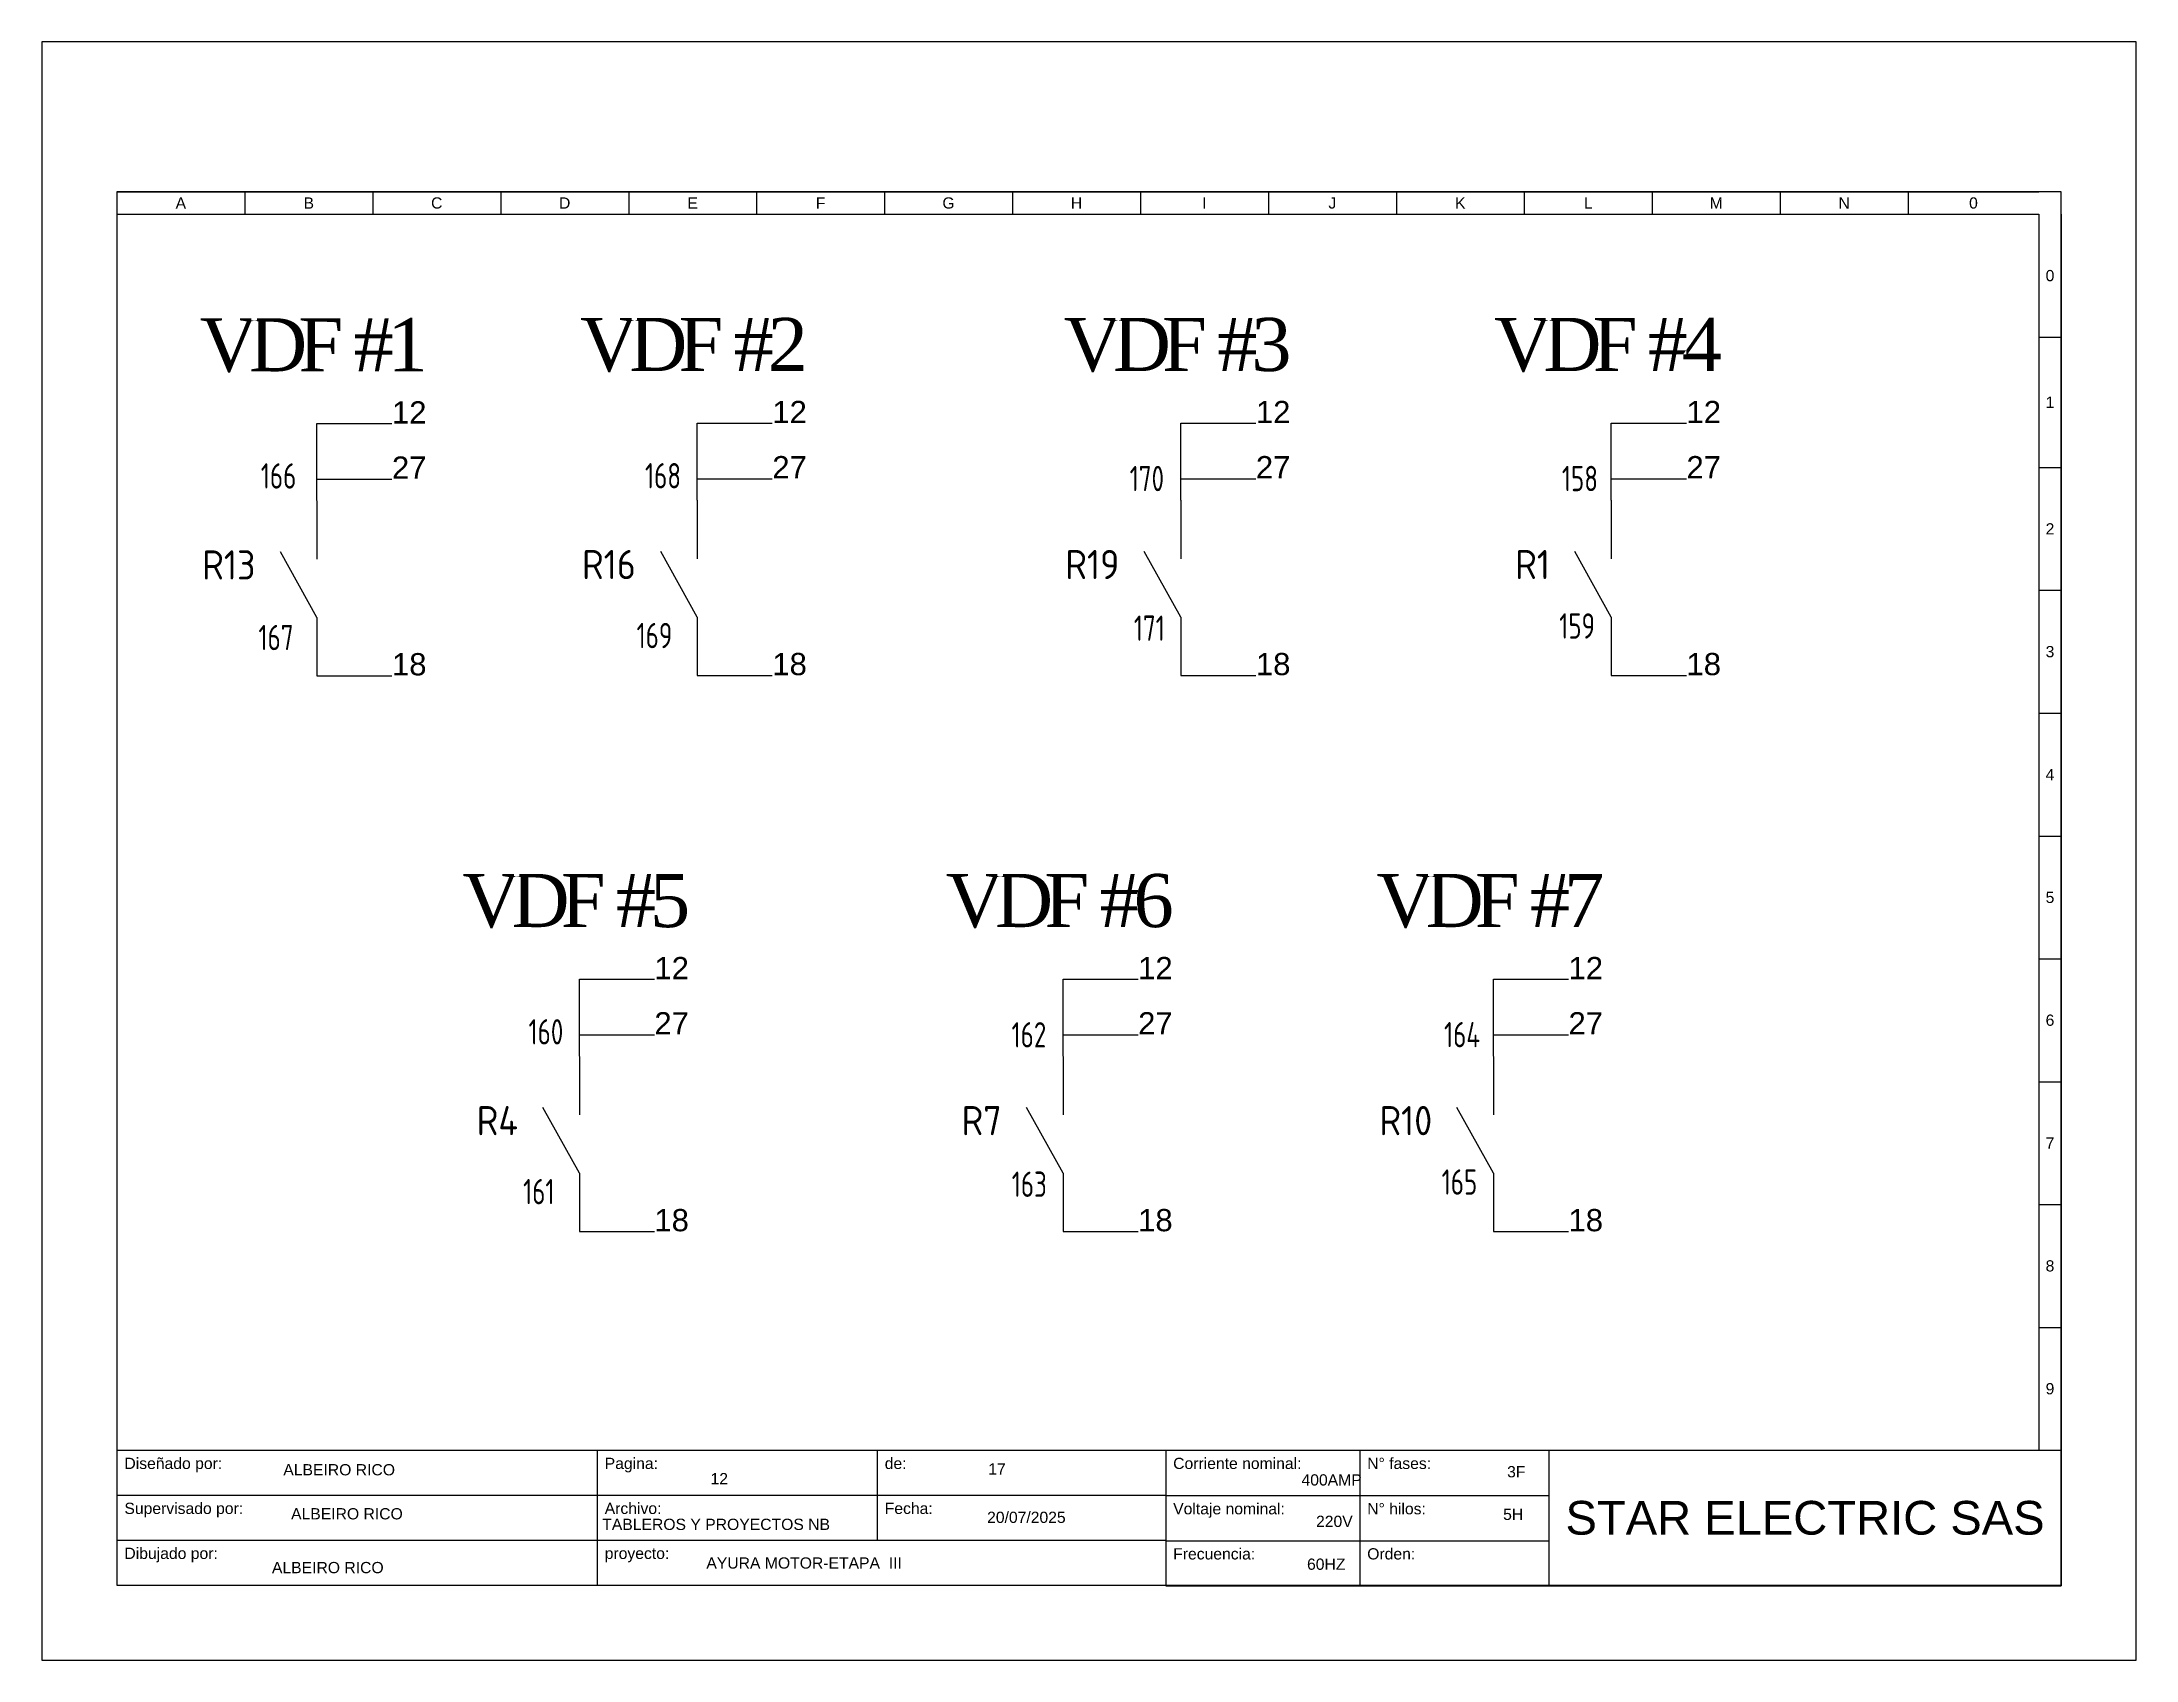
# Model space of a CAD drawing. Header units: millimetres. Extents: x 691 to 18605, y 670 to 10026.
# Drawn here: x 12299 to 13350, y 9213 to 10026 of the extents above; entities that cross this region are included whole.
import ezdxf
from ezdxf.enums import TextEntityAlignment as Align

# ---------------------------------------------------------------- set-up
doc = ezdxf.new("R2010")
doc.units = ezdxf.units.MM
for name, color, linetype in [('CO_TEXTO', 7, 'Continuous'), ('SYMS', 7, 'Continuous'), ('TAGS', 150, 'Continuous'), ('WIRENO', 72, 'Continuous')]:
    doc.layers.add(name, color=color, linetype=linetype)
doc.styles.add('ROMANS', font='romans')
doc.styles.get("Standard").update_dxf_attribs({"font": 'arial.ttf'})
doc.styles.add('WD_IEC', font='ISOCP2.shx', dxfattribs={"width": 0.9, "height": 4})

msp = doc.modelspace()

# ---------------------------------------------------------------- texts
at = {"color": 0, "lineweight": 0}
for s, p in [('12', (12474.3, 9834.1)), ('12', (12665.2, 9834.3)), ('12', (12907.9, 9834.3)), ('12', (13124, 9834.3)), ('27', (12474.3, 9806.4)), ('27', (12665.2, 9806.6)), ('27', (12907.9, 9806.6)), ('27', (13124, 9806.6)), ('18', (12474.3, 9707.7)), ('18', (12665.2, 9707.8)), ('18', (12907.9, 9707.8)), ('18', (13124, 9707.8)), ('12', (12606, 9555.2)), ('12', (12848.8, 9555.2)), ('12', (13064.8, 9555.2)), ('27', (12606, 9527.5)), ('27', (12848.8, 9527.5)), ('27', (13064.8, 9527.5)), ('18', (12606, 9428.7)), ('18', (12848.8, 9428.7)), ('18', (13064.8, 9428.7))]:
    msp.add_text(s, height=11.16, dxfattribs=at).set_placement(p)
at = {"layer": 'CO_TEXTO', "color": 0, "lineweight": 13, "char_height": 26.68, "attachment_point": 4, "rotation": 0, "style": 'ROMANS'}
for s, insert in [('\\A1;{\\fRomantic|b0|i0|c2|p2;\\T0.85;VDF #1}', (12377.9, 9873.3)), ('\\A1;{\\fRomantic|b0|i0|c2|p2;\\T0.85;VDF #2}', (12568.7, 9873.5)), ('\\A1;{\\fRomantic|b0|i0|c2|p2;\\T0.85;VDF #3}', (12811.4, 9873.5)), ('\\A1;{\\fRomantic|b0|i0|c2|p2;\\T0.85;VDF #4}', (13027.5, 9873.5)), ('\\A1;{\\fRomantic|b0|i0|c2|p2;\\T0.85;VDF #5}', (12509.6, 9594.4)), ('\\A1;{\\fRomantic|b0|i0|c2|p2;\\T0.85;VDF #6}', (12752.3, 9594.4)), ('\\A1;{\\fRomantic|b0|i0|c2|p2;\\T0.85;VDF #7}', (12968.4, 9594.4))]:
    msp.add_mtext(s, dxfattribs=dict(at, insert=insert))

# ---------------------------------------------------------------- blocks, each defined once
blk = doc.blocks.new('*T3')
at = {"color": 0, "linetype": 'ByBlock', "lineweight": -2}
for p, q in [((0, 0), (139.92, 0)), ((0, 0), (0, -18)), ((64.08, 0), (64.08, -18)), ((101.44, 0), (101.44, -12)), ((139.92, 0), (139.92, -18)), ((0, -6), (139.92, -6)), ((0, -12), (139.92, -12)), ((0, -18), (139.92, -18))]:
    blk.add_line(p, q, dxfattribs=at)
at = {"color": 0, "char_height": 1.5, "attachment_point": 1}
for s, insert, width in [('{\\fArial|b0|i0|c162|p34;Diseñado por:}', (1, -1), 62.0824), ('{\\fArial|b0|i0|c162|p34;Pagina:}', (65.08, -1), 35.3574), ('{\\fArial|b0|i0|c162|p34;de}:', (102.44, -1), 36.4813), ('{\\fArial|b0|i0|c162|p34;Supervisado por:}', (1, -7), 62.0824), ('{\\fArial|b0|i0|c162|p34;Archivo:}', (65.08, -7), 35.3574), ('Fecha:', (102.44, -7), 36.4813), ('Dibujado por:', (1, -13), 62.0824), ('{\\fArial|b0|i0|c162|p34;proyecto:}', (65.08, -13), 73.8387)]:
    blk.add_mtext(s, dxfattribs=dict(at, insert=insert, width=width))
blk = doc.blocks.new('*T4')
at = {"color": 0, "linetype": 'ByBlock', "lineweight": -2}
for p, q in [((0, 0), (119.48, 0)), ((0, 0), (0, -18.07)), ((25.89, 0), (25.89, -18.07)), ((51.13, 0), (51.13, -18.07)), ((119.48, 0), (119.48, -18.07)), ((0, -6.05), (51.13, -6.05)), ((0, -12.07), (51.13, -12.07)), ((0, -18.07), (119.48, -18.07))]:
    blk.add_line(p, q, dxfattribs=at)
at = {"color": 0}
for s, insert, char_height, width, attachment_point in [('Corriente nominal:', (1, -1), 1.5, 23.894, 1), ('{\\fArial|b0|i0|c162|p34;N° fases:}', (26.89, -1), 1.5, 23.2313, 1), ('Voltaje nominal:', (1, -7.05), 1.5, 23.894, 1), ('{\\fArial|b0|i0|c162|p34;N° hilos:}', (26.89, -7.05), 1.5, 23.2313, 1), ('{\\fArial|b0|i0|c162|p34;STAR ELECTRIC SAS}', (85.3, -9.04), 4.5, 66.3536, 5), ('Frecuencia:', (1, -13.07), 1.5, 23.894, 1), ('{\\fArial|b0|i0|c162|p34;Orden}:', (26.89, -13.07), 1.5, 23.2313, 1)]:
    blk.add_mtext(s, dxfattribs=dict(at, insert=insert, char_height=char_height, width=width, attachment_point=attachment_point))
blk = doc.blocks.new('CAJETIN')
for p, q in [((0, 185.97), (-259.4, 185.97)), ((-259.4, 185.97), (-259.4, 0.07)), ((-259.4, 185.97), (-2.99, 185.97)), ((-259.4, 185.97), (-259.4, 182.97)), ((-242.33, 185.97), (-242.33, 182.97)), ((-225.26, 185.97), (-225.26, 182.97)), ((-208.19, 185.97), (-208.19, 182.97)), ((-191.12, 185.97), (-191.12, 182.97)), ((-174.05, 185.97), (-174.05, 182.97)), ((-156.98, 185.97), (-156.98, 182.97)), ((-139.91, 185.97), (-139.91, 182.97)), ((-122.84, 185.97), (-122.84, 182.97)), ((-105.77, 185.97), (-105.77, 182.97)), ((-88.7, 185.97), (-88.7, 182.97)), ((-71.64, 185.97), (-71.64, 182.97)), ((-54.57, 185.97), (-54.57, 182.97)), ((-37.5, 185.97), (-37.5, 182.97)), ((-20.43, 185.97), (-20.43, 182.97)), ((0, 0.07), (0, 185.97)), ((-259.4, 182.97), (-2.99, 182.97)), ((-3, 182.97), (-3, 18.07)), ((0, 182.97), (0, 18.07)), ((-3, 166.58), (0, 166.58)), ((-3, 149.19), (0, 149.19)), ((-3, 132.8), (0, 132.8)), ((-3, 116.41), (0, 116.41)), ((-3, 100.02), (0, 100.02)), ((-3, 83.63), (0, 83.63)), ((-3, 67.24), (0, 67.24)), ((-3, 50.85), (0, 50.85)), ((-3, 34.46), (0, 34.46)), ((-3, 18.07), (0, 18.07)), ((-259.4, 0.07), (0, 0.07))]:
    blk.add_line(p, q)
blk.add_lwpolyline([(-269.4, -9.93), (10, -9.93), (10, 205.97), (-269.4, 205.97)], close=True)
for name, p in [('*T3', (-259.4, 18.07)), ('*T4', (-119.48, 18.07))]:
    blk.add_blockref(name, p)
blk.add_text('0', height=1.5).set_placement((-2.08, 174.04))
at = {"char_height": 1.5, "attachment_point": 5}
for s, insert, width in [('A', (-250.87, 184.47), 17.0695), ('B', (-233.8, 184.47), 17.0695), ('C', (-216.73, 184.47), 17.0695), ('D', (-199.66, 184.47), 17.0695), ('E', (-182.59, 184.47), 17.0695), ('F', (-165.52, 184.47), 17.0695), ('G', (-148.45, 184.47), 17.0695), ('H', (-131.38, 184.47), 17.0695), ('I', (-114.31, 184.47), 17.0695), ('J', (-97.24, 184.47), 17.0695), ('K', (-80.17, 184.47), 17.0695), ('L', (-63.1, 184.47), 17.0695), ('M', (-46.03, 184.47), 17.0695), ('N', (-28.96, 184.47), 17.0695), ('0', (-11.71, 184.47), 17.4362), ('1', (-1.5, 157.89), 3), ('2', (-1.5, 141), 3), ('3', (-1.5, 124.61), 3), ('4', (-1.5, 108.22), 3), ('5', (-1.5, 91.83), 3), ('6', (-1.5, 75.44), 3), ('7', (-1.5, 59.05), 3), ('8', (-1.5, 42.66), 3), ('9', (-1.5, 26.27), 3)]:
    blk.add_mtext(s, dxfattribs=dict(at, insert=insert, width=width))
for tag, p in [('DISEÑADO_POR', (-230.86, 14.78)), ('SUPERVISADO_POR', (-229.59, 8.32)), ('DIBUJADO_POR', (-231.25, 2.42))]:
    blk.add_attdef(tag, text='', height=1.5).set_placement(p, align=Align.MIDDLE)
for tag, p in [('PAGINA', (-180.19, 13.54)), ('DE', (-143.12, 14.83)), ('A', (-97.02, 13.49)), ('F', (-73.9, 14.47)), ('ARCHIVO', (-179.45, 8.2)), ('FECHA', (-143.31, 8.38)), ('V', (-96.96, 8.58)), ('H', (-74.46, 8.76)), ('PROYECTO', (-180.75, 3.04)), ('HZ', (-98.06, 2.87)), ('OR', (-74.83, 2.5))]:
    blk.add_attdef(tag, p, '', height=1.5)
blk = doc.blocks.new('VCR21')
for p, q in [((0, 7.5), (0, 2.5)), ((0, -2.5), (-3.12, 3.12)), ((0, -2.5), (0, -7.5))]:
    blk.add_line(p, q)
at = {"style": 'WD_IEC'}
for tag, p in [('INST', (-5.25, 6.75)), ('LOC', (-5.25, 3.75)), ('TAG2', (-5.25, 0.75)), ('XREF', (-5.25, -3.75)), ('DESC1', (-5.25, -6.75)), ('DESC2', (-5.25, -9.75)), ('DESC3', (-5.25, -12.75))]:
    blk.add_attdef(tag, text='', height=2.5, dxfattribs=at).set_placement(p, align=Align.RIGHT)
blk.add_attdef('TERM01', text='', height=2, rotation=90, dxfattribs=at).set_placement((-1, 7.5), align=Align.RIGHT)
at = {"style": 'WD_IEC', "flags": 1}
for tag, p, height in [('X2TERM01', (0, 7.5), 0.32), ('X4LINK', (-2.75, 0), 0.32), ('X1LINK', (-0.5, 0), 0.32), ('CONTACT', (4, -3.5), 1), ('FAMILY', (4, -5), 1), ('COMMON', (5.25, -4.75), 1), ('X8TERM02', (0, -7.5), 0.32)]:
    blk.add_attdef(tag, p, '', height=height, dxfattribs=at)
at = {"style": 'WD_IEC'}
blk.add_attdef('TERM02', (-1, -7.5), '', height=2, rotation=90, dxfattribs=at)
blk = doc.blocks.new('WD_WNV')
at = {"linetype": 'Continuous', "style": 'WD_IEC', "width": 0.8}
blk.add_attdef('WIRENO', text='', height=2.5, dxfattribs=at).set_placement((-1.6, 0), align=Align.MIDDLE_RIGHT)
at = {"style": 'WD_IEC', "flags": 1}
for tag, p in [('W08USER', (-1, 0.375)), ('W04USER', (-1, 0.875)), ('W05USER', (-1, 0.75)), ('W09USER', (-1, 0.25)), ('W03USER', (-1, 1)), ('W06USER', (-1, 0.625)), ('W07USER', (-1, 0.5)), ('W02USER', (-1, 1.125)), ('W01USER', (-1, 1.25)), ('W10USER', (-1, 0.125))]:
    blk.add_attdef(tag, text='', height=0.08, dxfattribs=at).set_placement(p, align=Align.CENTER)

# ---------------------------------------------------------------- linework, layer by layer
at = {"color": 0, "lineweight": -2}
for p, q in [((12436.6, 9795.4), (12436.6, 9834.1)), ((12436.6, 9834.1), (12474.3, 9834.1)), ((12627.5, 9795.6), (12627.5, 9834.3)), ((12627.5, 9834.3), (12665.2, 9834.3)), ((12870.2, 9795.6), (12870.2, 9834.3)), ((12870.2, 9834.3), (12907.9, 9834.3)), ((13086.3, 9795.6), (13086.3, 9834.3)), ((13086.3, 9834.3), (13124, 9834.3)), ((12436.6, 9806.2), (12474.3, 9806.2)), ((12627.5, 9806.4), (12665.2, 9806.4)), ((12870.2, 9806.4), (12907.9, 9806.4)), ((13086.3, 9806.4), (13124, 9806.4)), ((12436.6, 9707.5), (12474.3, 9707.5)), ((12627.5, 9707.7), (12665.2, 9707.7)), ((12870.2, 9707.7), (12907.9, 9707.7)), ((13086.3, 9707.7), (13124, 9707.7)), ((12568.4, 9516.5), (12568.4, 9555.2)), ((12568.4, 9555.2), (12606, 9555.2)), ((12811.1, 9516.5), (12811.1, 9555.2)), ((12811.1, 9555.2), (12848.8, 9555.2)), ((13027.1, 9516.5), (13027.1, 9555.2)), ((13027.1, 9555.2), (13064.8, 9555.2)), ((12568.4, 9527.3), (12606, 9527.3)), ((12811.1, 9527.3), (12848.8, 9527.3)), ((13027.1, 9527.3), (13064.8, 9527.3)), ((12568.4, 9428.5), (12606, 9428.5)), ((12811.1, 9428.5), (12848.8, 9428.5)), ((13027.1, 9428.5), (13064.8, 9428.5))]:
    msp.add_line(p, q, dxfattribs=at)

# ---------------------------------------------------------------- block references
at = {"color": 0}
ref = msp.add_blockref('CAJETIN', (13312.1, 9250.8), dxfattribs=dict(at, xscale=3.761929394681115, yscale=3.761929394681115, zscale=3.761929394681115))
ref.add_attrib('5H', '5H', (13032, 9283.8), dxfattribs={"height": 5.64})
ref.add_attrib('3F', '3F', (13034, 9305.2), dxfattribs={"height": 5.64})
ref.add_attrib('HZ', '60HZ', dxfattribs={"height": 5.64}).set_placement((12943.2, 9261.6), align=Align.MIDDLE)
ref.add_attrib('V', '220V', dxfattribs={"height": 5.64}).set_placement((12947.3, 9283.1), align=Align.MIDDLE)
ref.add_attrib('A', '400AMP', dxfattribs={"height": 5.64}).set_placement((12945.9, 9303.9), align=Align.MIDDLE)
ref.add_attrib('PROYECTO', 'AYURA MOTOR-ETAPA  III', dxfattribs={"height": 5.643}).set_placement((12632.1, 9262.2), align=Align.MIDDLE_LEFT)
ref.add_attrib('ARCHIVO', 'TABLEROS Y PROYECTOS NB', dxfattribs={"height": 5.643}).set_placement((12637, 9281.6), align=Align.MIDDLE)
ref.add_attrib('DE', '17', (12773.6, 9306.6), dxfattribs={"height": 5.64})
ref.add_attrib('PAGINA', '12', (12634.2, 9301.7), dxfattribs={"height": 5.64})
ref.add_attrib('FECHA', '20/07/2025', (12773, 9282.3), dxfattribs={"height": 5.64})
ref.add_attrib('DIBUJADO_POR', 'ALBEIRO RICO', dxfattribs={"height": 5.643}).set_placement((12442.1, 9259.9), align=Align.MIDDLE)
ref.add_attrib('SUPERVISADO_POR', 'ALBEIRO RICO', dxfattribs={"height": 5.643}).set_placement((12451.7, 9286.9), align=Align.MIDDLE)
ref.add_attrib('DISEÑADO_POR', 'ALBEIRO RICO', dxfattribs={"height": 5.643}).set_placement((12447.8, 9309), align=Align.MIDDLE)
at = {"layer": 'SYMS', "color": 0}
ref = msp.add_blockref('VCR21', (12436.6, 9751.4), dxfattribs=dict(at, xscale=5.86247368497301, yscale=5.86247368497301, zscale=5.86247368497301))
ref.add_attrib('TAG2', 'R13', dxfattribs={"layer": 'TAGS', "height": 14.66, "style": 'WD_IEC'}).set_placement((12405.8, 9755.8), align=Align.RIGHT)
ref = msp.add_blockref('VCR21', (12627.5, 9751.6), dxfattribs=dict(at, xscale=5.86247368497301, yscale=5.86247368497301, zscale=5.86247368497301))
ref.add_attrib('TAG2', 'R16', dxfattribs={"layer": 'TAGS', "height": 14.66, "style": 'WD_IEC'}).set_placement((12596.7, 9756), align=Align.RIGHT)
ref = msp.add_blockref('VCR21', (12870.2, 9751.6), dxfattribs=dict(at, xscale=5.86247368497301, yscale=5.86247368497301, zscale=5.86247368497301))
ref.add_attrib('TAG2', 'R19', dxfattribs={"layer": 'TAGS', "height": 14.66, "style": 'WD_IEC'}).set_placement((12839.4, 9756), align=Align.RIGHT)
ref = msp.add_blockref('VCR21', (13086.3, 9751.6), dxfattribs=dict(at, xscale=5.86247368497301, yscale=5.86247368497301, zscale=5.86247368497301))
ref.add_attrib('TAG2', 'R1', dxfattribs={"layer": 'TAGS', "height": 14.66, "style": 'WD_IEC'}).set_placement((13055.5, 9756), align=Align.RIGHT)
ref = msp.add_blockref('VCR21', (12568.4, 9472.5), dxfattribs=dict(at, xscale=5.86247368497301, yscale=5.86247368497301, zscale=5.86247368497301))
ref.add_attrib('TAG2', 'R4', dxfattribs={"layer": 'TAGS', "height": 14.66, "style": 'WD_IEC'}).set_placement((12537.6, 9476.9), align=Align.RIGHT)
ref = msp.add_blockref('VCR21', (12811.1, 9472.5), dxfattribs=dict(at, xscale=5.86247368497301, yscale=5.86247368497301, zscale=5.86247368497301))
ref.add_attrib('TAG2', 'R7', dxfattribs={"layer": 'TAGS', "height": 14.66, "style": 'WD_IEC'}).set_placement((12780.3, 9476.9), align=Align.RIGHT)
ref = msp.add_blockref('VCR21', (13027.1, 9472.5), dxfattribs=dict(at, xscale=5.86247368497301, yscale=5.86247368497301, zscale=5.86247368497301))
ref.add_attrib('TAG2', 'R10', dxfattribs={"layer": 'TAGS', "height": 14.66, "style": 'WD_IEC'}).set_placement((12996.4, 9476.9), align=Align.RIGHT)
at = {"layer": 'WIRENO', "color": 0}
ref = msp.add_blockref('WD_WNV', (12464.9, 9788.8), dxfattribs=dict(at, xscale=5.086260075254467, yscale=5.086260075254467, zscale=5.086260075254467))
ref.add_attrib('WIRENO', '166', dxfattribs={"linetype": 'Continuous', "height": 12.72, "style": 'WD_IEC', "width": 0.8}).set_placement((12426.3, 9807.8), align=Align.MIDDLE_RIGHT)
ref = msp.add_blockref('WD_WNV', (12658, 9789), dxfattribs=dict(at, xscale=5.086260075254467, yscale=5.086260075254467, zscale=5.086260075254467))
ref.add_attrib('WIRENO', '168', dxfattribs={"linetype": 'Continuous', "height": 12.72, "style": 'WD_IEC', "width": 0.8}).set_placement((12619.4, 9807.9), align=Align.MIDDLE_RIGHT)
ref = msp.add_blockref('WD_WNV', (12900.4, 9787.5), dxfattribs=dict(at, xscale=5.086260075254467, yscale=5.086260075254467, zscale=5.086260075254467))
ref.add_attrib('WIRENO', '170', dxfattribs={"linetype": 'Continuous', "height": 12.72, "style": 'WD_IEC', "width": 0.8}).set_placement((12861.8, 9806.5), align=Align.MIDDLE_RIGHT)
ref = msp.add_blockref('WD_WNV', (13118.2, 9787.6), dxfattribs=dict(at, xscale=5.086260075254467, yscale=5.086260075254467, zscale=5.086260075254467))
ref.add_attrib('WIRENO', '158', dxfattribs={"linetype": 'Continuous', "height": 12.72, "style": 'WD_IEC', "width": 0.8}).set_placement((13079.6, 9806.5), align=Align.MIDDLE_RIGHT)
ref = msp.add_blockref('WD_WNV', (12653.6, 9708.8), dxfattribs=dict(at, xscale=5.086260075254467, yscale=5.086260075254467, zscale=5.086260075254467))
ref.add_attrib('WIRENO', '169', dxfattribs={"linetype": 'Continuous', "height": 12.72, "style": 'WD_IEC', "width": 0.8}).set_placement((12615, 9727.7), align=Align.MIDDLE_RIGHT)
ref = msp.add_blockref('WD_WNV', (12900.8, 9712.5), dxfattribs=dict(at, xscale=5.086260075254467, yscale=5.086260075254467, zscale=5.086260075254467))
ref.add_attrib('WIRENO', '171', dxfattribs={"linetype": 'Continuous', "height": 12.72, "style": 'WD_IEC', "width": 0.8}).set_placement((12862.2, 9731.4), align=Align.MIDDLE_RIGHT)
ref = msp.add_blockref('WD_WNV', (13116.7, 9713.6), dxfattribs=dict(at, xscale=5.086260075254467, yscale=5.086260075254467, zscale=5.086260075254467))
ref.add_attrib('WIRENO', '159', dxfattribs={"linetype": 'Continuous', "height": 12.72, "style": 'WD_IEC', "width": 0.8}).set_placement((13078.1, 9732.5), align=Align.MIDDLE_RIGHT)
ref = msp.add_blockref('WD_WNV', (12463.5, 9707.7), dxfattribs=dict(at, xscale=5.086260075254467, yscale=5.086260075254467, zscale=5.086260075254467))
ref.add_attrib('WIRENO', '167', dxfattribs={"linetype": 'Continuous', "height": 12.72, "style": 'WD_IEC', "width": 0.8}).set_placement((12424.9, 9726.7), align=Align.MIDDLE_RIGHT)
ref = msp.add_blockref('WD_WNV', (12598.9, 9509.9), dxfattribs=dict(at, xscale=5.086260075254467, yscale=5.086260075254467, zscale=5.086260075254467))
ref.add_attrib('WIRENO', '160', dxfattribs={"linetype": 'Continuous', "height": 12.72, "style": 'WD_IEC', "width": 0.8}).set_placement((12560.3, 9528.8), align=Align.MIDDLE_RIGHT)
ref = msp.add_blockref('WD_WNV', (12841.3, 9508.4), dxfattribs=dict(at, xscale=5.086260075254467, yscale=5.086260075254467, zscale=5.086260075254467))
ref.add_attrib('WIRENO', '162', dxfattribs={"linetype": 'Continuous', "height": 12.72, "style": 'WD_IEC', "width": 0.8}).set_placement((12802.7, 9527.3), align=Align.MIDDLE_RIGHT)
ref = msp.add_blockref('WD_WNV', (13059.1, 9508.4), dxfattribs=dict(at, xscale=5.086260075254467, yscale=5.086260075254467, zscale=5.086260075254467))
ref.add_attrib('WIRENO', '164', dxfattribs={"linetype": 'Continuous', "height": 12.72, "style": 'WD_IEC', "width": 0.8}).set_placement((13020.4, 9527.4), align=Align.MIDDLE_RIGHT)
ref = msp.add_blockref('WD_WNV', (13057.6, 9434.5), dxfattribs=dict(at, xscale=5.086260075254467, yscale=5.086260075254467, zscale=5.086260075254467))
ref.add_attrib('WIRENO', '165', dxfattribs={"linetype": 'Continuous', "height": 12.72, "style": 'WD_IEC', "width": 0.8}).set_placement((13019, 9453.4), align=Align.MIDDLE_RIGHT)
ref = msp.add_blockref('WD_WNV', (12594.5, 9429.7), dxfattribs=dict(at, xscale=5.086260075254467, yscale=5.086260075254467, zscale=5.086260075254467))
ref.add_attrib('WIRENO', '161', dxfattribs={"linetype": 'Continuous', "height": 12.72, "style": 'WD_IEC', "width": 0.8}).set_placement((12555.9, 9448.6), align=Align.MIDDLE_RIGHT)
ref = msp.add_blockref('WD_WNV', (12841.7, 9433.3), dxfattribs=dict(at, xscale=5.086260075254467, yscale=5.086260075254467, zscale=5.086260075254467))
ref.add_attrib('WIRENO', '163', dxfattribs={"linetype": 'Continuous', "height": 12.72, "style": 'WD_IEC', "width": 0.8}).set_placement((12803, 9452.3), align=Align.MIDDLE_RIGHT)

msp.set_redraw_order([(e.dxf.handle, doc.entitydb.next_handle()) for e in msp.query("TEXT MTEXT ATTDEF DIMENSION ARC_DIMENSION")])  # texts and dimensions are drawn at this point

doc.saveas('drawing.dxf')
